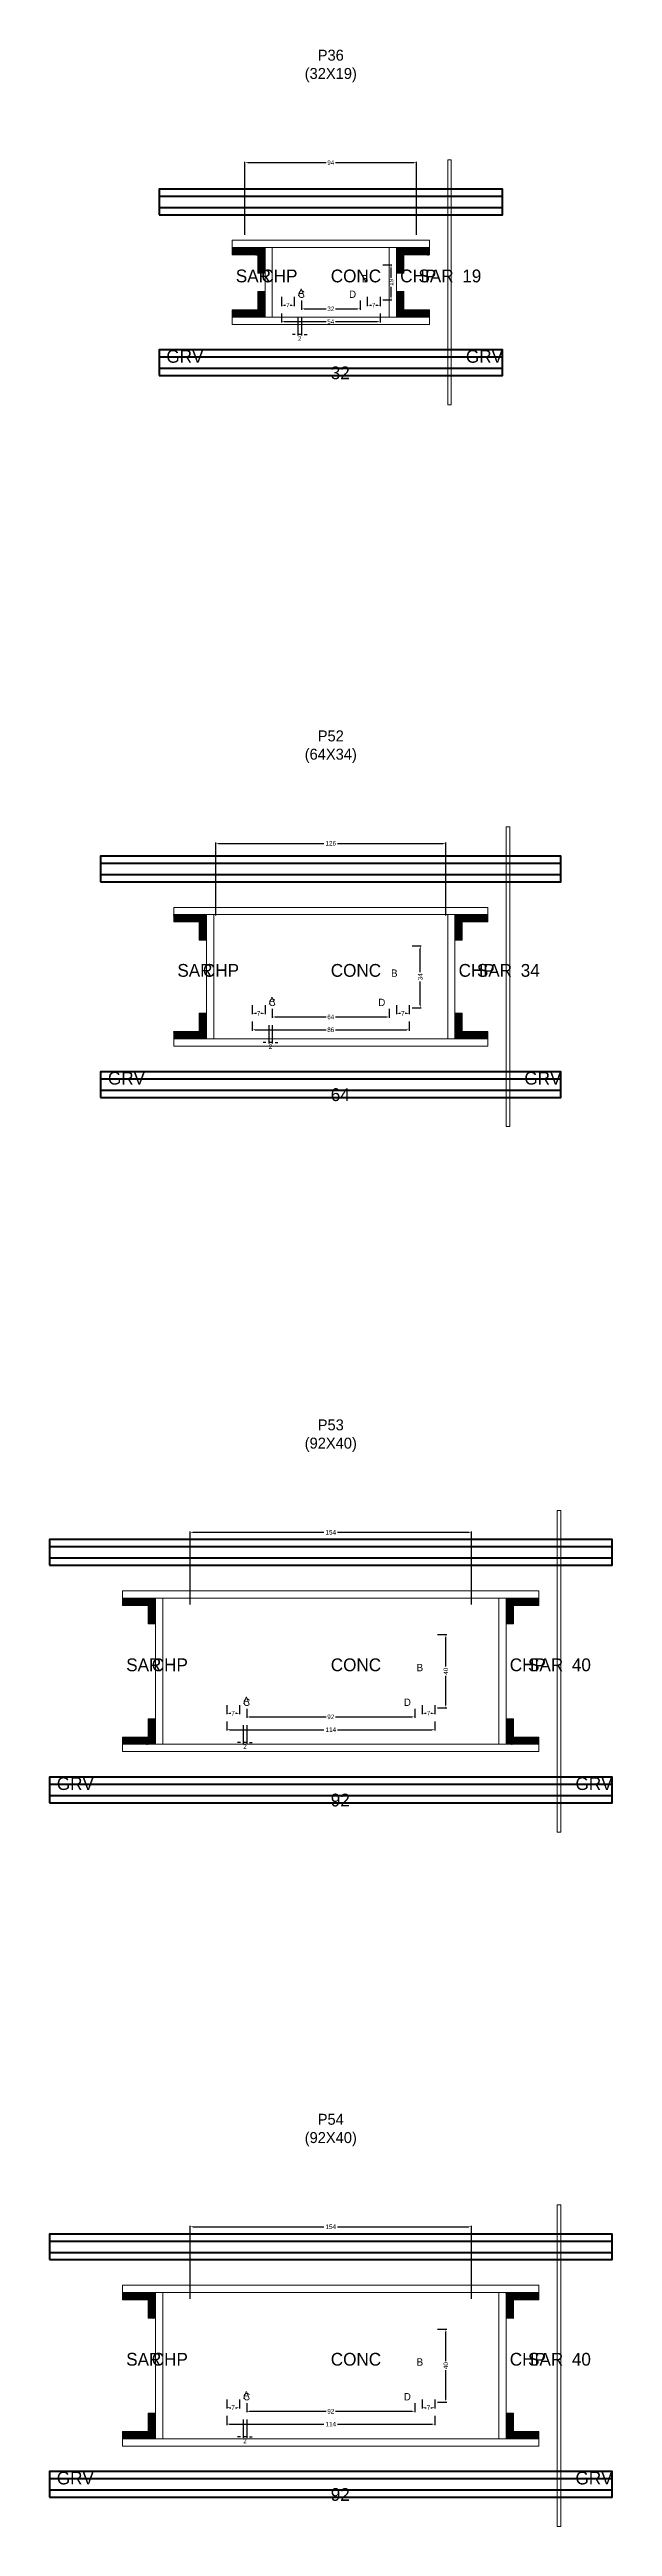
# Model space of a CAD drawing. Header units: centimetres. Extents: x -8500 to 4093, y -4566 to 295.
# Drawn here: x -154 to 154, y -4128 to -2773 of the extents above; entities that cross this region are included whole.
import ezdxf

# ---------------------------------------------------------------- set-up
doc = ezdxf.new("R2010")
doc.units = ezdxf.units.CM
for name, color, linetype in [('COTA', 241, 'Continuous'), ('GRAVATA', 224, 'Continuous'), ('Hachura', 251, 'Continuous'), ('NOMENCLATURA', 7, 'Continuous'), ('SARRAFO', 251, 'Continuous'), ('Texto Seção', 7, 'Continuous')]:
    doc.layers.add(name, color=color, linetype=linetype)
doc.dimstyles.new('cotax2', dxfattribs={"dimtxt": 2.5, "dimasz": 1.5, "dimexe": 0.5, "dimexo": 0.5, "dimgap": 0.5, "dimtad": 1, "dimcen": 2.5, "dimazin": 3, "dimtfac": 1, "dimtmove": 0, "dimatfit": 3})

msp = doc.modelspace()

# ---------------------------------------------------------------- texts
at = {"layer": 'NOMENCLATURA'}
for s, p in [('B', (17, -2900)), ('A', (-18, -2907.5)), ('C', (-18, -2908.5)), ('D', (10, -2908.5)), ('B', (33, -3280)), ('A', (-34, -3295)), ('C', (-34, -3296)), ('D', (26, -3296)), ('B', (47, -3660)), ('A', (-48, -3678)), ('C', (-48, -3679)), ('D', (40, -3679)), ('B', (47, -4040)), ('A', (-48, -4058)), ('C', (-48, -4059)), ('D', (40, -4059))]:
    msp.add_text(s, height=4, dxfattribs=at).set_placement(p)
at = {"layer": 'NOMENCLATURA', "char_height": 6, "attachment_point": 8}
for s, insert in [('P36\\P(32X19)', (0, -2790.5)), ('P52\\P(64X34)', (0, -3163)), ('P53\\P(92X40)', (0, -3540)), ('P54\\P(92X40)', (0, -3920))]:
    msp.add_mtext(s, dxfattribs=dict(at, insert=insert))
at = {"layer": 'Texto Seção'}
for s, p in [('SAR', (-52, -2900)), ('CHP', (-38, -2900)), ('CONC', (0, -2900)), ('CHP', (38, -2900)), ('SAR', (48, -2900)), ('19', (72, -2900)), ('GRV', (-90, -2944)), ('GRV', (74, -2944)), ('32', (0, -2953)), ('SAR', (-84, -3280)), ('CHP', (-70, -3280)), ('CONC', (0, -3280)), ('CHP', (70, -3280)), ('SAR', (80, -3280)), ('34', (104, -3280)), ('GRV', (-122, -3339)), ('GRV', (106, -3339)), ('64', (0, -3348)), ('SAR', (-112, -3660)), ('CHP', (-98, -3660)), ('CONC', (0, -3660)), ('CHP', (98, -3660)), ('SAR', (108, -3660)), ('40', (132, -3660)), ('GRV', (-150, -3725)), ('92', (0, -3734)), ('GRV', (134, -3725)), ('SAR', (-112, -4040)), ('CHP', (-98, -4040)), ('CONC', (0, -4040)), ('CHP', (98, -4040)), ('SAR', (108, -4040)), ('40', (132, -4040)), ('GRV', (-150, -4105)), ('GRV', (134, -4105)), ('92', (0, -4114))]:
    msp.add_text(s, height=7, dxfattribs=at).set_placement(p)

# ---------------------------------------------------------------- blocks, each defined once
blk = doc.blocks.new('_CLOSEDFILLED')
at = {"color": 0, "linetype": 'BYBLOCK'}
blk.add_solid([(-1, 0.16), (0, 0), (-1, -0.16)], dxfattribs=at)
blk = doc.blocks.new('*D300')
for p, q in [((-57, -4067.5), (-57, -4072.5)), ((-55.5, -4072), (-3.75, -4072)), ((3.75, -4072), (55.5, -4072)), ((57, -4067.5), (57, -4072.5))]:
    blk.add_line(p, q)
at = {"layer": 'Defpoints'}
for p in [(-57, -4067), (-57, -4072), (57, -4067)]:
    blk.add_point(p, dxfattribs=at)
at = {"layer": 'COTA', "xscale": 1.5, "yscale": 1.5, "rotation": 180}
blk.add_blockref('_CLOSEDFILLED', (-57, -4072), dxfattribs=at)
at = {"layer": 'COTA', "xscale": 1.5, "yscale": 1.5}
blk.add_blockref('_CLOSEDFILLED', (57, -4072), dxfattribs=at)
at = {"layer": 'COTA', "insert": (0, -4072), "char_height": 2.5, "attachment_point": 5}
blk.add_mtext('114', dxfattribs=at)
blk = doc.blocks.new('*D301')
for p, q in [((-46, -4060.5), (-46, -4065.5)), ((-44.5, -4065), (-2.5, -4065)), ((2.5, -4065), (44.5, -4065)), ((46, -4060.5), (46, -4065.5))]:
    blk.add_line(p, q)
at = {"layer": 'Defpoints'}
for p in [(-46, -4060), (-46, -4065), (46, -4060)]:
    blk.add_point(p, dxfattribs=at)
at = {"layer": 'COTA', "xscale": 1.5, "yscale": 1.5, "rotation": 180}
blk.add_blockref('_CLOSEDFILLED', (-46, -4065), dxfattribs=at)
at = {"layer": 'COTA', "xscale": 1.5, "yscale": 1.5}
blk.add_blockref('_CLOSEDFILLED', (46, -4065), dxfattribs=at)
at = {"layer": 'COTA', "insert": (0, -4065), "char_height": 2.5, "attachment_point": 5}
blk.add_mtext('92', dxfattribs=at)
blk = doc.blocks.new('*D302')
for p, q in [((58.5, -4020), (63.5, -4020)), ((63, -4037.5), (63, -4021.5)), ((63, -4058.5), (63, -4042.5)), ((58.5, -4060), (63.5, -4060))]:
    blk.add_line(p, q)
at = {"layer": 'Defpoints'}
for p in [(58, -4020), (58, -4060), (63, -4060)]:
    blk.add_point(p, dxfattribs=at)
at = {"layer": 'COTA', "xscale": 1.5, "yscale": 1.5}
for p, rotation in [((63, -4020), 90), ((63, -4060), 270)]:
    blk.add_blockref('_CLOSEDFILLED', p, dxfattribs=dict(at, rotation=rotation))
at = {"layer": 'COTA', "insert": (63, -4040), "char_height": 2.5, "attachment_point": 5, "rotation": 90}
blk.add_mtext('40', dxfattribs=at)
blk = doc.blocks.new('*D303')
for p, q in [((-57, -4058.5), (-57, -4063.5)), ((-55.5, -4063), (-54.75, -4063)), ((-52.25, -4063), (-51.5, -4063)), ((-50, -4058.5), (-50, -4063.5))]:
    blk.add_line(p, q)
at = {"layer": 'Defpoints'}
for p in [(-57, -4058), (-57, -4063), (-50, -4058)]:
    blk.add_point(p, dxfattribs=at)
at = {"layer": 'COTA', "xscale": 1.5, "yscale": 1.5, "rotation": 180}
blk.add_blockref('_CLOSEDFILLED', (-57, -4063), dxfattribs=at)
at = {"layer": 'COTA', "xscale": 1.5, "yscale": 1.5}
blk.add_blockref('_CLOSEDFILLED', (-50, -4063), dxfattribs=at)
at = {"layer": 'COTA', "insert": (-53.5, -4063), "char_height": 2.5, "attachment_point": 5}
blk.add_mtext('7', dxfattribs=at)
blk = doc.blocks.new('*D304')
for p, q in [((50, -4058.5), (50, -4063.5)), ((51.5, -4063), (52.25, -4063)), ((54.75, -4063), (55.5, -4063)), ((57, -4058.5), (57, -4063.5))]:
    blk.add_line(p, q)
at = {"layer": 'Defpoints'}
for p in [(50, -4058), (50, -4063), (57, -4058)]:
    blk.add_point(p, dxfattribs=at)
at = {"layer": 'COTA', "xscale": 1.5, "yscale": 1.5, "rotation": 180}
blk.add_blockref('_CLOSEDFILLED', (50, -4063), dxfattribs=at)
at = {"layer": 'COTA', "xscale": 1.5, "yscale": 1.5}
blk.add_blockref('_CLOSEDFILLED', (57, -4063), dxfattribs=at)
at = {"layer": 'COTA', "insert": (53.5, -4063), "char_height": 2.5, "attachment_point": 5}
blk.add_mtext('7', dxfattribs=at)
blk = doc.blocks.new('*D305')
for p, q in [((-77, -4003.5), (-77, -3963.5)), ((-75.5, -3964), (-3.75, -3964)), ((3.75, -3964), (75.5, -3964)), ((77, -4003.5), (77, -3963.5))]:
    blk.add_line(p, q)
at = {"layer": 'Defpoints'}
for p in [(-77, -3964), (-77, -4004), (77, -4004)]:
    blk.add_point(p, dxfattribs=at)
at = {"layer": 'COTA', "xscale": 1.5, "yscale": 1.5, "rotation": 180}
blk.add_blockref('_CLOSEDFILLED', (-77, -3964), dxfattribs=at)
at = {"layer": 'COTA', "xscale": 1.5, "yscale": 1.5}
blk.add_blockref('_CLOSEDFILLED', (77, -3964), dxfattribs=at)
at = {"layer": 'COTA', "insert": (0, -3964), "char_height": 2.5, "attachment_point": 5}
blk.add_mtext('154', dxfattribs=at)
blk = doc.blocks.new('*D274')
for p, q in [((-57, -3687.5), (-57, -3692.5)), ((-55.5, -3692), (-3.75, -3692)), ((3.75, -3692), (55.5, -3692)), ((57, -3687.5), (57, -3692.5))]:
    blk.add_line(p, q)
at = {"layer": 'Defpoints'}
for p in [(-57, -3687), (-57, -3692), (57, -3687)]:
    blk.add_point(p, dxfattribs=at)
at = {"layer": 'COTA', "xscale": 1.5, "yscale": 1.5, "rotation": 180}
blk.add_blockref('_CLOSEDFILLED', (-57, -3692), dxfattribs=at)
at = {"layer": 'COTA', "xscale": 1.5, "yscale": 1.5}
blk.add_blockref('_CLOSEDFILLED', (57, -3692), dxfattribs=at)
at = {"layer": 'COTA', "insert": (0, -3692), "char_height": 2.5, "attachment_point": 5}
blk.add_mtext('114', dxfattribs=at)
blk = doc.blocks.new('*D275')
for p, q in [((-46, -3680.5), (-46, -3685.5)), ((-44.5, -3685), (-2.5, -3685)), ((2.5, -3685), (44.5, -3685)), ((46, -3680.5), (46, -3685.5))]:
    blk.add_line(p, q)
at = {"layer": 'Defpoints'}
for p in [(-46, -3680), (-46, -3685), (46, -3680)]:
    blk.add_point(p, dxfattribs=at)
at = {"layer": 'COTA', "xscale": 1.5, "yscale": 1.5, "rotation": 180}
blk.add_blockref('_CLOSEDFILLED', (-46, -3685), dxfattribs=at)
at = {"layer": 'COTA', "xscale": 1.5, "yscale": 1.5}
blk.add_blockref('_CLOSEDFILLED', (46, -3685), dxfattribs=at)
at = {"layer": 'COTA', "insert": (0, -3685), "char_height": 2.5, "attachment_point": 5}
blk.add_mtext('92', dxfattribs=at)
blk = doc.blocks.new('*D276')
for p, q in [((58.5, -3640), (63.5, -3640)), ((63, -3657.5), (63, -3641.5)), ((63, -3678.5), (63, -3662.5)), ((58.5, -3680), (63.5, -3680))]:
    blk.add_line(p, q)
at = {"layer": 'Defpoints'}
for p in [(58, -3640), (58, -3680), (63, -3680)]:
    blk.add_point(p, dxfattribs=at)
at = {"layer": 'COTA', "xscale": 1.5, "yscale": 1.5}
for p, rotation in [((63, -3640), 90), ((63, -3680), 270)]:
    blk.add_blockref('_CLOSEDFILLED', p, dxfattribs=dict(at, rotation=rotation))
at = {"layer": 'COTA', "insert": (63, -3660), "char_height": 2.5, "attachment_point": 5, "rotation": 90}
blk.add_mtext('40', dxfattribs=at)
blk = doc.blocks.new('*D277')
for p, q in [((-57, -3678.5), (-57, -3683.5)), ((-55.5, -3683), (-54.75, -3683)), ((-52.25, -3683), (-51.5, -3683)), ((-50, -3678.5), (-50, -3683.5))]:
    blk.add_line(p, q)
at = {"layer": 'Defpoints'}
for p in [(-57, -3678), (-57, -3683), (-50, -3678)]:
    blk.add_point(p, dxfattribs=at)
at = {"layer": 'COTA', "xscale": 1.5, "yscale": 1.5, "rotation": 180}
blk.add_blockref('_CLOSEDFILLED', (-57, -3683), dxfattribs=at)
at = {"layer": 'COTA', "xscale": 1.5, "yscale": 1.5}
blk.add_blockref('_CLOSEDFILLED', (-50, -3683), dxfattribs=at)
at = {"layer": 'COTA', "insert": (-53.5, -3683), "char_height": 2.5, "attachment_point": 5}
blk.add_mtext('7', dxfattribs=at)
blk = doc.blocks.new('*D278')
for p, q in [((50, -3678.5), (50, -3683.5)), ((51.5, -3683), (52.25, -3683)), ((54.75, -3683), (55.5, -3683)), ((57, -3678.5), (57, -3683.5))]:
    blk.add_line(p, q)
at = {"layer": 'Defpoints'}
for p in [(50, -3678), (50, -3683), (57, -3678)]:
    blk.add_point(p, dxfattribs=at)
at = {"layer": 'COTA', "xscale": 1.5, "yscale": 1.5, "rotation": 180}
blk.add_blockref('_CLOSEDFILLED', (50, -3683), dxfattribs=at)
at = {"layer": 'COTA', "xscale": 1.5, "yscale": 1.5}
blk.add_blockref('_CLOSEDFILLED', (57, -3683), dxfattribs=at)
at = {"layer": 'COTA', "insert": (53.5, -3683), "char_height": 2.5, "attachment_point": 5}
blk.add_mtext('7', dxfattribs=at)
blk = doc.blocks.new('*D279')
for p, q in [((-77, -3623.5), (-77, -3583.5)), ((-75.5, -3584), (-3.75, -3584)), ((3.75, -3584), (75.5, -3584)), ((77, -3623.5), (77, -3583.5))]:
    blk.add_line(p, q)
at = {"layer": 'Defpoints'}
for p in [(-77, -3584), (-77, -3624), (77, -3624)]:
    blk.add_point(p, dxfattribs=at)
at = {"layer": 'COTA', "xscale": 1.5, "yscale": 1.5, "rotation": 180}
blk.add_blockref('_CLOSEDFILLED', (-77, -3584), dxfattribs=at)
at = {"layer": 'COTA', "xscale": 1.5, "yscale": 1.5}
blk.add_blockref('_CLOSEDFILLED', (77, -3584), dxfattribs=at)
at = {"layer": 'COTA', "insert": (0, -3584), "char_height": 2.5, "attachment_point": 5}
blk.add_mtext('154', dxfattribs=at)
blk = doc.blocks.new('*D248')
for p, q in [((-43, -3304.5), (-43, -3309.5)), ((43, -3304.5), (43, -3309.5)), ((-41.5, -3309), (-2.5, -3309)), ((2.5, -3309), (41.5, -3309))]:
    blk.add_line(p, q)
at = {"layer": 'Defpoints'}
for p in [(-43, -3304), (43, -3304), (-43, -3309)]:
    blk.add_point(p, dxfattribs=at)
at = {"layer": 'COTA', "xscale": 1.5, "yscale": 1.5, "rotation": 180}
blk.add_blockref('_CLOSEDFILLED', (-43, -3309), dxfattribs=at)
at = {"layer": 'COTA', "xscale": 1.5, "yscale": 1.5}
blk.add_blockref('_CLOSEDFILLED', (43, -3309), dxfattribs=at)
at = {"layer": 'COTA', "insert": (0, -3309), "char_height": 2.5, "attachment_point": 5}
blk.add_mtext('86', dxfattribs=at)
blk = doc.blocks.new('*D249')
for p, q in [((-32, -3297.5), (-32, -3302.5)), ((-30.5, -3302), (-2.5, -3302)), ((2.5, -3302), (30.5, -3302)), ((32, -3297.5), (32, -3302.5))]:
    blk.add_line(p, q)
at = {"layer": 'Defpoints'}
for p in [(-32, -3297), (-32, -3302), (32, -3297)]:
    blk.add_point(p, dxfattribs=at)
at = {"layer": 'COTA', "xscale": 1.5, "yscale": 1.5, "rotation": 180}
blk.add_blockref('_CLOSEDFILLED', (-32, -3302), dxfattribs=at)
at = {"layer": 'COTA', "xscale": 1.5, "yscale": 1.5}
blk.add_blockref('_CLOSEDFILLED', (32, -3302), dxfattribs=at)
at = {"layer": 'COTA', "insert": (0, -3302), "char_height": 2.5, "attachment_point": 5}
blk.add_mtext('64', dxfattribs=at)
blk = doc.blocks.new('*D250')
for p, q in [((44.5, -3263), (49.5, -3263)), ((49, -3277.5), (49, -3264.5)), ((49, -3295.5), (49, -3282.5)), ((44.5, -3297), (49.5, -3297))]:
    blk.add_line(p, q)
at = {"layer": 'Defpoints'}
for p in [(44, -3263), (44, -3297), (49, -3297)]:
    blk.add_point(p, dxfattribs=at)
at = {"layer": 'COTA', "xscale": 1.5, "yscale": 1.5}
for p, rotation in [((49, -3263), 90), ((49, -3297), 270)]:
    blk.add_blockref('_CLOSEDFILLED', p, dxfattribs=dict(at, rotation=rotation))
at = {"layer": 'COTA', "insert": (49, -3280), "char_height": 2.5, "attachment_point": 5, "rotation": 90}
blk.add_mtext('34', dxfattribs=at)
blk = doc.blocks.new('*D251')
for p, q in [((-43, -3295.5), (-43, -3300.5)), ((-41.5, -3300), (-40.75, -3300)), ((-38.25, -3300), (-37.5, -3300)), ((-36, -3295.5), (-36, -3300.5))]:
    blk.add_line(p, q)
at = {"layer": 'Defpoints'}
for p in [(-43, -3295), (-43, -3300), (-36, -3295)]:
    blk.add_point(p, dxfattribs=at)
at = {"layer": 'COTA', "xscale": 1.5, "yscale": 1.5, "rotation": 180}
blk.add_blockref('_CLOSEDFILLED', (-43, -3300), dxfattribs=at)
at = {"layer": 'COTA', "xscale": 1.5, "yscale": 1.5}
blk.add_blockref('_CLOSEDFILLED', (-36, -3300), dxfattribs=at)
at = {"layer": 'COTA', "insert": (-39.5, -3300), "char_height": 2.5, "attachment_point": 5}
blk.add_mtext('7', dxfattribs=at)
blk = doc.blocks.new('*D252')
for p, q in [((36, -3295.5), (36, -3300.5)), ((37.5, -3300), (38.25, -3300)), ((40.75, -3300), (41.5, -3300)), ((43, -3295.5), (43, -3300.5))]:
    blk.add_line(p, q)
at = {"layer": 'Defpoints'}
for p in [(36, -3295), (36, -3300), (43, -3295)]:
    blk.add_point(p, dxfattribs=at)
at = {"layer": 'COTA', "xscale": 1.5, "yscale": 1.5, "rotation": 180}
blk.add_blockref('_CLOSEDFILLED', (36, -3300), dxfattribs=at)
at = {"layer": 'COTA', "xscale": 1.5, "yscale": 1.5}
blk.add_blockref('_CLOSEDFILLED', (43, -3300), dxfattribs=at)
at = {"layer": 'COTA', "insert": (39.5, -3300), "char_height": 2.5, "attachment_point": 5}
blk.add_mtext('7', dxfattribs=at)
blk = doc.blocks.new('*D253')
for p, q in [((-63, -3246.5), (-63, -3206.5)), ((-61.5, -3207), (-3.75, -3207)), ((3.75, -3207), (61.5, -3207)), ((63, -3246.5), (63, -3206.5))]:
    blk.add_line(p, q)
at = {"layer": 'Defpoints'}
for p in [(-63, -3207), (-63, -3247), (63, -3247)]:
    blk.add_point(p, dxfattribs=at)
at = {"layer": 'COTA', "xscale": 1.5, "yscale": 1.5, "rotation": 180}
blk.add_blockref('_CLOSEDFILLED', (-63, -3207), dxfattribs=at)
at = {"layer": 'COTA', "xscale": 1.5, "yscale": 1.5}
blk.add_blockref('_CLOSEDFILLED', (63, -3207), dxfattribs=at)
at = {"layer": 'COTA', "insert": (0, -3207), "char_height": 2.5, "attachment_point": 5}
blk.add_mtext('126', dxfattribs=at)
blk = doc.blocks.new('*D222')
for p, q in [((-27, -2917), (-27, -2922)), ((-25.5, -2921.5), (-2.5, -2921.5)), ((2.5, -2921.5), (25.5, -2921.5)), ((27, -2917), (27, -2922))]:
    blk.add_line(p, q)
at = {"layer": 'Defpoints'}
for p in [(-27, -2916.5), (-27, -2921.5), (27, -2916.5)]:
    blk.add_point(p, dxfattribs=at)
at = {"layer": 'COTA', "xscale": 1.5, "yscale": 1.5, "rotation": 180}
blk.add_blockref('_CLOSEDFILLED', (-27, -2921.5), dxfattribs=at)
at = {"layer": 'COTA', "xscale": 1.5, "yscale": 1.5}
blk.add_blockref('_CLOSEDFILLED', (27, -2921.5), dxfattribs=at)
at = {"layer": 'COTA', "insert": (0, -2921.5), "char_height": 2.5, "attachment_point": 5}
blk.add_mtext('54', dxfattribs=at)
blk = doc.blocks.new('*D223')
for p, q in [((-16, -2910), (-16, -2915)), ((16, -2910), (16, -2915)), ((-14.5, -2914.5), (-2.5, -2914.5)), ((2.5, -2914.5), (14.5, -2914.5))]:
    blk.add_line(p, q)
at = {"layer": 'Defpoints'}
for p in [(-16, -2909.5), (16, -2909.5), (-16, -2914.5)]:
    blk.add_point(p, dxfattribs=at)
at = {"layer": 'COTA', "xscale": 1.5, "yscale": 1.5, "rotation": 180}
blk.add_blockref('_CLOSEDFILLED', (-16, -2914.5), dxfattribs=at)
at = {"layer": 'COTA', "xscale": 1.5, "yscale": 1.5}
blk.add_blockref('_CLOSEDFILLED', (16, -2914.5), dxfattribs=at)
at = {"layer": 'COTA', "insert": (0, -2914.5), "char_height": 2.5, "attachment_point": 5}
blk.add_mtext('32', dxfattribs=at)
blk = doc.blocks.new('*D224')
for p, q in [((28.5, -2890.5), (33.5, -2890.5)), ((33, -2897.5), (33, -2892)), ((28.5, -2909.5), (33.5, -2909.5)), ((33, -2908), (33, -2902.5))]:
    blk.add_line(p, q)
at = {"layer": 'Defpoints'}
for p in [(28, -2890.5), (28, -2909.5), (33, -2909.5)]:
    blk.add_point(p, dxfattribs=at)
at = {"layer": 'COTA', "xscale": 1.5, "yscale": 1.5}
for p, rotation in [((33, -2890.5), 90), ((33, -2909.5), 270)]:
    blk.add_blockref('_CLOSEDFILLED', p, dxfattribs=dict(at, rotation=rotation))
at = {"layer": 'COTA', "insert": (33, -2900), "char_height": 2.5, "attachment_point": 5, "rotation": 90}
blk.add_mtext('19', dxfattribs=at)
blk = doc.blocks.new('*D225')
for p, q in [((-27, -2908), (-27, -2913)), ((-25.5, -2912.5), (-24.75, -2912.5)), ((-22.25, -2912.5), (-21.5, -2912.5)), ((-20, -2908), (-20, -2913))]:
    blk.add_line(p, q)
at = {"layer": 'Defpoints'}
for p in [(-27, -2907.5), (-27, -2912.5), (-20, -2907.5)]:
    blk.add_point(p, dxfattribs=at)
at = {"layer": 'COTA', "xscale": 1.5, "yscale": 1.5, "rotation": 180}
blk.add_blockref('_CLOSEDFILLED', (-27, -2912.5), dxfattribs=at)
at = {"layer": 'COTA', "xscale": 1.5, "yscale": 1.5}
blk.add_blockref('_CLOSEDFILLED', (-20, -2912.5), dxfattribs=at)
at = {"layer": 'COTA', "insert": (-23.5, -2912.5), "char_height": 2.5, "attachment_point": 5}
blk.add_mtext('7', dxfattribs=at)
blk = doc.blocks.new('*D226')
for p, q in [((20, -2908), (20, -2913)), ((21.5, -2912.5), (22.25, -2912.5)), ((24.75, -2912.5), (25.5, -2912.5)), ((27, -2908), (27, -2913))]:
    blk.add_line(p, q)
at = {"layer": 'Defpoints'}
for p in [(20, -2907.5), (20, -2912.5), (27, -2907.5)]:
    blk.add_point(p, dxfattribs=at)
at = {"layer": 'COTA', "xscale": 1.5, "yscale": 1.5, "rotation": 180}
blk.add_blockref('_CLOSEDFILLED', (20, -2912.5), dxfattribs=at)
at = {"layer": 'COTA', "xscale": 1.5, "yscale": 1.5}
blk.add_blockref('_CLOSEDFILLED', (27, -2912.5), dxfattribs=at)
at = {"layer": 'COTA', "insert": (23.5, -2912.5), "char_height": 2.5, "attachment_point": 5}
blk.add_mtext('7', dxfattribs=at)
blk = doc.blocks.new('*D227')
for p, q in [((-47, -2874), (-47, -2834)), ((-45.5, -2834.5), (-2.5, -2834.5)), ((2.5, -2834.5), (45.5, -2834.5)), ((47, -2874), (47, -2834))]:
    blk.add_line(p, q)
at = {"layer": 'Defpoints'}
for p in [(-47, -2834.5), (-47, -2874.5), (47, -2874.5)]:
    blk.add_point(p, dxfattribs=at)
at = {"layer": 'COTA', "xscale": 1.5, "yscale": 1.5, "rotation": 180}
blk.add_blockref('_CLOSEDFILLED', (-47, -2834.5), dxfattribs=at)
at = {"layer": 'COTA', "xscale": 1.5, "yscale": 1.5}
blk.add_blockref('_CLOSEDFILLED', (47, -2834.5), dxfattribs=at)
at = {"layer": 'COTA', "insert": (0, -2834.5), "char_height": 2.5, "attachment_point": 5}
blk.add_mtext('94', dxfattribs=at)

# ---------------------------------------------------------------- dimensions: what is measured, and where the dimension line sits
at = {"layer": 'COTA'}
for base, p1, p2, picture, middle in [((-47, -2834.5), (-47, -2874.5), (47, -2874.5), '*D227', (0, -2834.5)), ((-27, -2912.5), (-27, -2907.5), (-20, -2907.5), '*D225', (-23.5, -2912.5)), ((-16, -2914.5), (-16, -2909.5), (16, -2909.5), '*D223', (0, -2914.5)), ((20, -2912.5), (20, -2907.5), (27, -2907.5), '*D226', (23.5, -2912.5)), ((-27, -2921.5), (-27, -2916.5), (27, -2916.5), '*D222', (0, -2921.5)), ((-63, -3207), (-63, -3247), (63, -3247), '*D253', (0, -3207)), ((-43, -3300), (-43, -3295), (-36, -3295), '*D251', (-39.5, -3300)), ((-43, -3309), (-43, -3304), (43, -3304), '*D248', (0, -3309)), ((-32, -3302), (-32, -3297), (32, -3297), '*D249', (0, -3302)), ((36, -3300), (36, -3295), (43, -3295), '*D252', (39.5, -3300)), ((-77, -3584), (-77, -3624), (77, -3624), '*D279', (0, -3584)), ((-57, -3683), (-57, -3678), (-50, -3678), '*D277', (-53.5, -3683)), ((-46, -3685), (-46, -3680), (46, -3680), '*D275', (0, -3685)), ((50, -3683), (50, -3678), (57, -3678), '*D278', (53.5, -3683)), ((-57, -3692), (-57, -3687), (57, -3687), '*D274', (0, -3692)), ((-77, -3964), (-77, -4004), (77, -4004), '*D305', (0, -3964)), ((-57, -4063), (-57, -4058), (-50, -4058), '*D303', (-53.5, -4063)), ((-46, -4065), (-46, -4060), (46, -4060), '*D301', (0, -4065)), ((50, -4063), (50, -4058), (57, -4058), '*D304', (53.5, -4063)), ((-57, -4072), (-57, -4067), (57, -4067), '*D300', (0, -4072))]:
    dim = msp.add_linear_dim(base=base, p1=p1, p2=p2, dimstyle='cotax2', dxfattribs=at)
    dim.commit()
    dim.dimension.update_dxf_attribs({"geometry": picture, "text_midpoint": middle})
for base, p1, p2, picture, middle in [((33, -2909.5), (28, -2909.5), (28, -2890.5), '*D224', (33, -2900)), ((49, -3297), (44, -3297), (44, -3263), '*D250', (49, -3280)), ((63, -3680), (58, -3680), (58, -3640), '*D276', (63, -3660)), ((63, -4060), (58, -4060), (58, -4020), '*D302', (63, -4040))]:
    dim = msp.add_linear_dim(base=base, p1=p1, p2=p2, angle=90, dimstyle='cotax2', dxfattribs=at)
    dim.commit()
    dim.dimension.update_dxf_attribs({"geometry": picture, "text_midpoint": middle})
for base, p1, p2 in [((-16, -2928.5), (-16, -2918.5), (-18, -2918.5)), ((-32, -3316), (-32, -3306), (-34, -3306)), ((-46, -3699), (-46, -3689), (-48, -3689)), ((-46, -4079), (-46, -4069), (-48, -4069))]:
    msp.add_linear_dim(base=base, p1=p1, p2=p2, dimstyle='cotax2', dxfattribs=at).render()

# ---------------------------------------------------------------- hatches: boundary and pattern name
at = {"layer": 'SARRAFO'}
h = msp.add_hatch(dxfattribs=at)
h.set_pattern_fill('SOLID', scale=2)
h.paths.add_polyline_path([(-54, -2885), (-40, -2885), (-40, -2881), (-54, -2881)])
h = msp.add_hatch(dxfattribs=at)
h.set_pattern_fill('SOLID', scale=2)
h.paths.add_polyline_path([(-40, -2895), (-36, -2895), (-36, -2881), (-40, -2881)])
h = msp.add_hatch(dxfattribs=at)
h.set_pattern_fill('SOLID', scale=2)
h.paths.add_polyline_path([(36, -2895), (40, -2895), (40, -2881), (36, -2881)])
h = msp.add_hatch(dxfattribs=at)
h.set_pattern_fill('SOLID', scale=2)
h.paths.add_polyline_path([(40, -2885), (54, -2885), (54, -2881), (40, -2881)])
h = msp.add_hatch(dxfattribs=at)
h.set_pattern_fill('SOLID', scale=2)
h.paths.add_polyline_path([(-40, -2919), (-36, -2919), (-36, -2905), (-40, -2905)])
h = msp.add_hatch(dxfattribs=at)
h.set_pattern_fill('SOLID', scale=2)
h.paths.add_polyline_path([(36, -2919), (40, -2919), (40, -2905), (36, -2905)])
h = msp.add_hatch(dxfattribs=at)
h.set_pattern_fill('SOLID', scale=2)
h.paths.add_polyline_path([(-54, -2919), (-40, -2919), (-40, -2915), (-54, -2915)])
h = msp.add_hatch(dxfattribs=at)
h.set_pattern_fill('SOLID', scale=2)
h.paths.add_polyline_path([(40, -2919), (54, -2919), (54, -2915), (40, -2915)])
h = msp.add_hatch(dxfattribs=at)
h.set_pattern_fill('SOLID', scale=2)
h.paths.add_polyline_path([(-86, -3250), (-72, -3250), (-72, -3246), (-86, -3246)])
h = msp.add_hatch(dxfattribs=at)
h.set_pattern_fill('SOLID', scale=2)
h.paths.add_polyline_path([(-72, -3260), (-68, -3260), (-68, -3246), (-72, -3246)])
h = msp.add_hatch(dxfattribs=at)
h.set_pattern_fill('SOLID', scale=2)
h.paths.add_polyline_path([(68, -3260), (72, -3260), (72, -3246), (68, -3246)])
h = msp.add_hatch(dxfattribs=at)
h.set_pattern_fill('SOLID', scale=2)
h.paths.add_polyline_path([(72, -3250), (86, -3250), (86, -3246), (72, -3246)])
h = msp.add_hatch(dxfattribs=at)
h.set_pattern_fill('SOLID', scale=2)
h.paths.add_polyline_path([(-72, -3314), (-68, -3314), (-68, -3300), (-72, -3300)])
h = msp.add_hatch(dxfattribs=at)
h.set_pattern_fill('SOLID', scale=2)
h.paths.add_polyline_path([(68, -3314), (72, -3314), (72, -3300), (68, -3300)])
h = msp.add_hatch(dxfattribs=at)
h.set_pattern_fill('SOLID', scale=2)
h.paths.add_polyline_path([(-86, -3314), (-72, -3314), (-72, -3310), (-86, -3310)])
h = msp.add_hatch(dxfattribs=at)
h.set_pattern_fill('SOLID', scale=2)
h.paths.add_polyline_path([(72, -3314), (86, -3314), (86, -3310), (72, -3310)])
h = msp.add_hatch(dxfattribs=at)
h.set_pattern_fill('SOLID', scale=2)
h.paths.add_polyline_path([(-114, -3624), (-100, -3624), (-100, -3620), (-114, -3620)])
h = msp.add_hatch(dxfattribs=at)
h.set_pattern_fill('SOLID', scale=2)
h.paths.add_polyline_path([(-100, -3634), (-96, -3634), (-96, -3620), (-100, -3620)])
h = msp.add_hatch(dxfattribs=at)
h.set_pattern_fill('SOLID', scale=2)
h.paths.add_polyline_path([(96, -3634), (100, -3634), (100, -3620), (96, -3620)])
h = msp.add_hatch(dxfattribs=at)
h.set_pattern_fill('SOLID', scale=2)
h.paths.add_polyline_path([(100, -3624), (114, -3624), (114, -3620), (100, -3620)])
h = msp.add_hatch(dxfattribs=at)
h.set_pattern_fill('SOLID', scale=2)
h.paths.add_polyline_path([(-100, -3700), (-96, -3700), (-96, -3686), (-100, -3686)])
h = msp.add_hatch(dxfattribs=at)
h.set_pattern_fill('SOLID', scale=2)
h.paths.add_polyline_path([(96, -3700), (100, -3700), (100, -3686), (96, -3686)])
h = msp.add_hatch(dxfattribs=at)
h.set_pattern_fill('SOLID', scale=2)
h.paths.add_polyline_path([(-114, -3700), (-100, -3700), (-100, -3696), (-114, -3696)])
h = msp.add_hatch(dxfattribs=at)
h.set_pattern_fill('SOLID', scale=2)
h.paths.add_polyline_path([(100, -3700), (114, -3700), (114, -3696), (100, -3696)])
h = msp.add_hatch(dxfattribs=at)
h.set_pattern_fill('SOLID', scale=2)
h.paths.add_polyline_path([(-114, -4004), (-100, -4004), (-100, -4000), (-114, -4000)])
h = msp.add_hatch(dxfattribs=at)
h.set_pattern_fill('SOLID', scale=2)
h.paths.add_polyline_path([(-100, -4014), (-96, -4014), (-96, -4000), (-100, -4000)])
h = msp.add_hatch(dxfattribs=at)
h.set_pattern_fill('SOLID', scale=2)
h.paths.add_polyline_path([(96, -4014), (100, -4014), (100, -4000), (96, -4000)])
h = msp.add_hatch(dxfattribs=at)
h.set_pattern_fill('SOLID', scale=2)
h.paths.add_polyline_path([(100, -4004), (114, -4004), (114, -4000), (100, -4000)])
h = msp.add_hatch(dxfattribs=at)
h.set_pattern_fill('SOLID', scale=2)
h.paths.add_polyline_path([(-100, -4080), (-96, -4080), (-96, -4066), (-100, -4066)])
h = msp.add_hatch(dxfattribs=at)
h.set_pattern_fill('SOLID', scale=2)
h.paths.add_polyline_path([(96, -4080), (100, -4080), (100, -4066), (96, -4066)])
h = msp.add_hatch(dxfattribs=at)
h.set_pattern_fill('SOLID', scale=2)
h.paths.add_polyline_path([(-114, -4080), (-100, -4080), (-100, -4076), (-114, -4076)])
h = msp.add_hatch(dxfattribs=at)
h.set_pattern_fill('SOLID', scale=2)
h.paths.add_polyline_path([(100, -4080), (114, -4080), (114, -4076), (100, -4076)])

# ---------------------------------------------------------------- linework, layer by layer
at = {"layer": 'GRAVATA', "lineweight": 50}
for points in [[(-94, -2863), (94, -2863), (94, -2849), (-94, -2849)], [(-94, -2859), (94, -2859), (94, -2853), (-94, -2853)], [(-94, -2951), (94, -2951), (94, -2937), (-94, -2937)], [(-94, -2947), (94, -2947), (94, -2941), (-94, -2941)], [(-126, -3228), (126, -3228), (126, -3214), (-126, -3214)], [(-126, -3224), (126, -3224), (126, -3218), (-126, -3218)], [(-126, -3346), (126, -3346), (126, -3332), (-126, -3332)], [(-126, -3342), (126, -3342), (126, -3336), (-126, -3336)], [(-154, -3602), (154, -3602), (154, -3588), (-154, -3588)], [(-154, -3598), (154, -3598), (154, -3592), (-154, -3592)], [(-154, -3732), (154, -3732), (154, -3718), (-154, -3718)], [(-154, -3728), (154, -3728), (154, -3722), (-154, -3722)], [(-154, -3982), (154, -3982), (154, -3968), (-154, -3968)], [(-154, -3978), (154, -3978), (154, -3972), (-154, -3972)], [(-154, -4112), (154, -4112), (154, -4098), (-154, -4098)], [(-154, -4108), (154, -4108), (154, -4102), (-154, -4102)]]:
    msp.add_lwpolyline(points, close=True, dxfattribs=at)
at = {"layer": 'Hachura', "lineweight": 13}
for points in [[(64, -2967), (66, -2967), (66, -2833), (64, -2833)], [(96, -3362), (98, -3362), (98, -3198), (96, -3198)], [(124, -3748), (126, -3748), (126, -3572), (124, -3572)], [(124, -4128), (126, -4128), (126, -3952), (124, -3952)]]:
    msp.add_lwpolyline(points, close=True, dxfattribs=at)
at = {"layer": 'Hachura', "lineweight": 18}
for points in [[(-54, -2881), (54, -2881), (54, -2877), (-54, -2877)], [(-36, -2919), (-32, -2919), (-32, -2881), (-36, -2881)], [(32, -2919), (36, -2919), (36, -2881), (32, -2881)], [(-54, -2923), (54, -2923), (54, -2919), (-54, -2919)], [(-86, -3246), (86, -3246), (86, -3242), (-86, -3242)], [(-68, -3314), (-64, -3314), (-64, -3246), (-68, -3246)], [(64, -3314), (68, -3314), (68, -3246), (64, -3246)], [(-86, -3318), (86, -3318), (86, -3314), (-86, -3314)], [(-114, -3620), (114, -3620), (114, -3616), (-114, -3616)], [(-96, -3700), (-92, -3700), (-92, -3620), (-96, -3620)], [(92, -3700), (96, -3700), (96, -3620), (92, -3620)], [(-114, -3704), (114, -3704), (114, -3700), (-114, -3700)], [(-114, -4000), (114, -4000), (114, -3996), (-114, -3996)], [(-96, -4080), (-92, -4080), (-92, -4000), (-96, -4000)], [(92, -4080), (96, -4080), (96, -4000), (92, -4000)], [(-114, -4084), (114, -4084), (114, -4080), (-114, -4080)]]:
    msp.add_lwpolyline(points, close=True, dxfattribs=at)
at = {"layer": 'SARRAFO', "lineweight": 13}
for points in [[(-54, -2885), (-40, -2885), (-40, -2881), (-54, -2881)], [(-40, -2895), (-36, -2895), (-36, -2881), (-40, -2881)], [(36, -2895), (40, -2895), (40, -2881), (36, -2881)], [(40, -2885), (54, -2885), (54, -2881), (40, -2881)], [(-40, -2919), (-36, -2919), (-36, -2905), (-40, -2905)], [(36, -2919), (40, -2919), (40, -2905), (36, -2905)], [(-54, -2919), (-40, -2919), (-40, -2915), (-54, -2915)], [(40, -2919), (54, -2919), (54, -2915), (40, -2915)], [(-86, -3250), (-72, -3250), (-72, -3246), (-86, -3246)], [(-72, -3260), (-68, -3260), (-68, -3246), (-72, -3246)], [(68, -3260), (72, -3260), (72, -3246), (68, -3246)], [(72, -3250), (86, -3250), (86, -3246), (72, -3246)], [(-72, -3314), (-68, -3314), (-68, -3300), (-72, -3300)], [(68, -3314), (72, -3314), (72, -3300), (68, -3300)], [(-86, -3314), (-72, -3314), (-72, -3310), (-86, -3310)], [(72, -3314), (86, -3314), (86, -3310), (72, -3310)], [(-114, -3624), (-100, -3624), (-100, -3620), (-114, -3620)], [(-100, -3634), (-96, -3634), (-96, -3620), (-100, -3620)], [(96, -3634), (100, -3634), (100, -3620), (96, -3620)], [(100, -3624), (114, -3624), (114, -3620), (100, -3620)], [(-100, -3700), (-96, -3700), (-96, -3686), (-100, -3686)], [(96, -3700), (100, -3700), (100, -3686), (96, -3686)], [(-114, -3700), (-100, -3700), (-100, -3696), (-114, -3696)], [(100, -3700), (114, -3700), (114, -3696), (100, -3696)], [(-114, -4004), (-100, -4004), (-100, -4000), (-114, -4000)], [(-100, -4014), (-96, -4014), (-96, -4000), (-100, -4000)], [(96, -4014), (100, -4014), (100, -4000), (96, -4000)], [(100, -4004), (114, -4004), (114, -4000), (100, -4000)], [(-100, -4080), (-96, -4080), (-96, -4066), (-100, -4066)], [(96, -4080), (100, -4080), (100, -4066), (96, -4066)], [(-114, -4080), (-100, -4080), (-100, -4076), (-114, -4076)], [(100, -4080), (114, -4080), (114, -4076), (100, -4076)]]:
    msp.add_lwpolyline(points, close=True, dxfattribs=at)

msp.set_redraw_order([(e.dxf.handle, doc.entitydb.next_handle()) for e in msp.query("TEXT MTEXT ATTDEF DIMENSION ARC_DIMENSION")])  # texts and dimensions are drawn at this point

doc.saveas('drawing.dxf')
